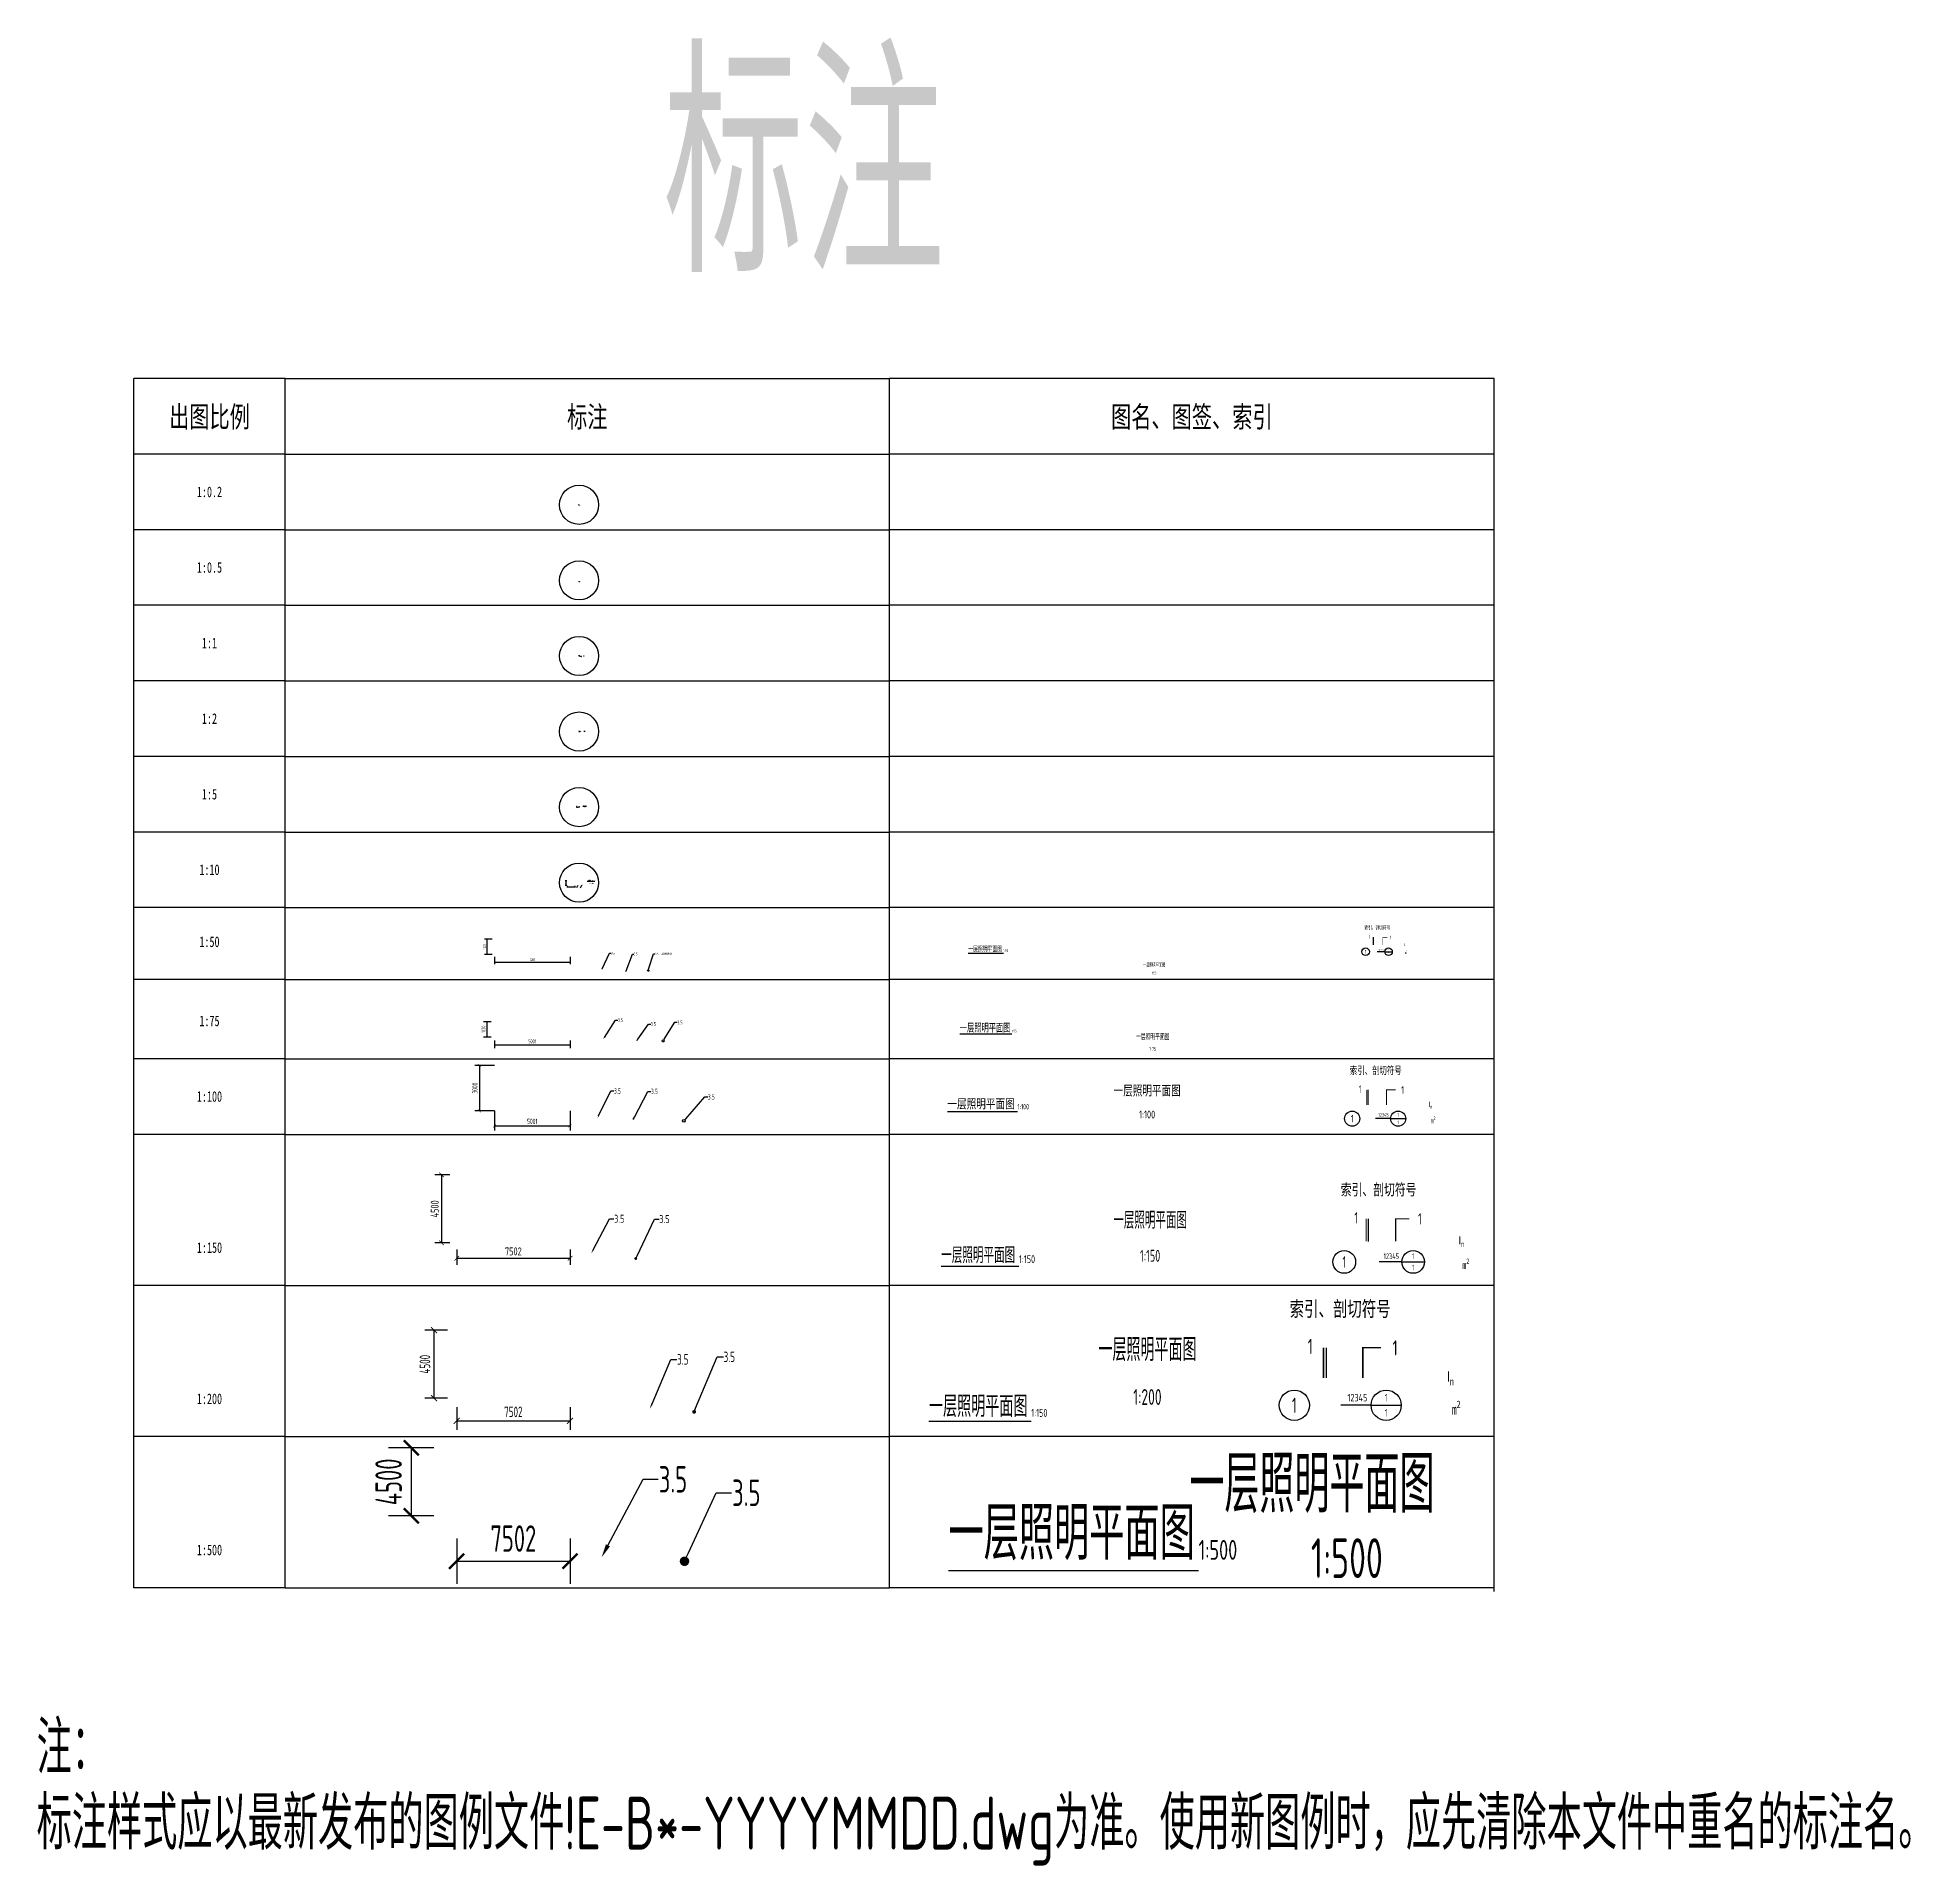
# Model space of a CAD drawing. Header units: millimetres. Extents: x -716506 to 4754388, y -184455 to 3397362.
# Drawn here: x -707532 to -583596, y -184455 to -63514 of the extents above; entities that cross this region are included whole.
import ezdxf
from ezdxf import colors
from ezdxf.entities.mleader import LeaderData, LeaderLine
from ezdxf.enums import TextEntityAlignment as Align
from ezdxf.math import Vec2, Vec3

# ---------------------------------------------------------------- set-up
doc = ezdxf.new("R2010")
doc.units = ezdxf.units.MM
doc.header["$LTSCALE"] = 1000
doc.header["$MEASUREMENT"] = 0
for name, color, linetype in [('E-REQU-DIMS', 30, 'Continuous'), ('E-SHET-PROF', 1, 'Continuous'), ('E-UNIV-DIAG', 2, 'Continuous'), ('E-UNIV-NOTE', 6, 'Continuous')]:
    doc.layers.add(name, color=color, linetype=linetype)
doc.styles.add('TH-STYLE1', font='Stfangso_0.ttf', dxfattribs={"width": 0.65})
doc.styles.add('TH-STYLE2', font='Tssdeng.shx', dxfattribs={"width": 0.7, "bigfont": 'Tssdchn.shx'})
doc.styles.add('TH-STYLE3', font='tssdeng.shx', dxfattribs={"width": 0.65, "bigfont": 'tssdchn.shx'})
doc.dimstyles.new('E-DIMA02', dxfattribs={"dimscale": 0.2, "dimtxt": 3.5, "dimasz": 2, "dimexe": 3, "dimexo": 3, "dimgap": 1.25, "dimtad": 1, "dimdec": 1, "dimrnd": 1, "dimdsep": 46, "dimtxsty": 'TH-STYLE3', "dimblk1": 'ARCHTICK', "dimblk2": 'ARCHTICK', "dimsah": 1, "dimcen": 0, "dimclrt": 6, "dimadec": 0, "dimazin": 0, "dimtfac": 1, "dimtdec": 1, "dimtix": 1, "dimtmove": 2, "dimatfit": 3, "dimldrblk": 'ARCHTICK', "dimfxl": 1, "dimtolj": 1, "dimarcsym": 0})
doc.dimstyles.new('E-DIMA05', dxfattribs={"dimscale": 0.5, "dimtxt": 3.5, "dimasz": 2, "dimexe": 3, "dimexo": 3, "dimgap": 1.25, "dimtad": 1, "dimdec": 1, "dimrnd": 1, "dimdsep": 46, "dimtxsty": 'TH-STYLE3', "dimblk1": 'ARCHTICK', "dimblk2": 'ARCHTICK', "dimsah": 1, "dimcen": 0, "dimclrt": 6, "dimadec": 0, "dimazin": 0, "dimtfac": 1, "dimtdec": 1, "dimtix": 1, "dimtmove": 2, "dimatfit": 3, "dimldrblk": 'ARCHTICK', "dimfxl": 1, "dimtolj": 1, "dimarcsym": 0})
doc.dimstyles.new('E-DIMA1', dxfattribs={"dimtxt": 3.5, "dimasz": 2, "dimexe": 3, "dimexo": 3, "dimgap": 1.25, "dimtad": 1, "dimdec": 1, "dimrnd": 1, "dimdsep": 46, "dimtxsty": 'TH-STYLE3', "dimblk1": 'ARCHTICK', "dimblk2": 'ARCHTICK', "dimsah": 1, "dimcen": 0, "dimclrt": 6, "dimadec": 0, "dimazin": 0, "dimtfac": 1, "dimtdec": 1, "dimtix": 1, "dimtmove": 2, "dimatfit": 3, "dimldrblk": 'ARCHTICK', "dimfxl": 1, "dimtolj": 1, "dimarcsym": 0})
doc.dimstyles.new('E-DIMA10', dxfattribs={"dimscale": 10, "dimtxt": 3.5, "dimasz": 2, "dimexe": 3, "dimexo": 3, "dimgap": 1.25, "dimtad": 1, "dimdec": 1, "dimrnd": 1, "dimdsep": 46, "dimtxsty": 'TH-STYLE3', "dimblk1": 'ARCHTICK', "dimblk2": 'ARCHTICK', "dimsah": 1, "dimcen": 0, "dimclrt": 6, "dimadec": 0, "dimazin": 0, "dimtfac": 1, "dimtdec": 1, "dimtix": 1, "dimtmove": 2, "dimatfit": 3, "dimldrblk": 'ARCHTICK', "dimfxl": 3, "dimtolj": 1, "dimarcsym": 0})
doc.dimstyles.new('E-DIMA100', dxfattribs={"dimscale": 100, "dimtxt": 3.5, "dimasz": 2, "dimexe": 3, "dimexo": 0, "dimgap": 1.25, "dimtad": 1, "dimdec": 1, "dimrnd": 1, "dimdsep": 46, "dimtxsty": 'TH-STYLE3', "dimblk1": 'ARCHTICK', "dimblk2": 'ARCHTICK', "dimsah": 1, "dimcen": 0, "dimclrt": 6, "dimadec": 0, "dimazin": 0, "dimtfac": 1, "dimtdec": 1, "dimtix": 1, "dimtmove": 2, "dimatfit": 3, "dimldrblk": 'ARCHTICK', "dimfxl": 1, "dimtolj": 1, "dimarcsym": 0})
doc.dimstyles.new('E-DIMA150', dxfattribs={"dimscale": 150, "dimtxt": 3.5, "dimasz": 2, "dimexe": 3, "dimexo": 3, "dimgap": 1.25, "dimtad": 1, "dimdec": 1, "dimrnd": 1, "dimdsep": 46, "dimtxsty": 'TH-STYLE3', "dimblk1": 'ARCHTICK', "dimblk2": 'ARCHTICK', "dimsah": 1, "dimcen": 0, "dimclrt": 6, "dimadec": 0, "dimazin": 0, "dimtfac": 1, "dimtdec": 1, "dimtix": 1, "dimtmove": 2, "dimatfit": 3, "dimldrblk": 'ARCHTICK', "dimfxl": 1, "dimtolj": 1, "dimarcsym": 0})
doc.dimstyles.new('E-DIMA2', dxfattribs={"dimscale": 2, "dimtxt": 3.5, "dimasz": 2, "dimexe": 3, "dimexo": 3, "dimgap": 1.25, "dimtad": 1, "dimdec": 1, "dimrnd": 1, "dimdsep": 46, "dimtxsty": 'TH-STYLE3', "dimblk1": 'ARCHTICK', "dimblk2": 'ARCHTICK', "dimsah": 1, "dimcen": 0, "dimclrt": 6, "dimadec": 0, "dimazin": 0, "dimtfac": 1, "dimtdec": 1, "dimtix": 1, "dimtmove": 2, "dimatfit": 3, "dimldrblk": 'ARCHTICK', "dimfxl": 3, "dimtolj": 1, "dimarcsym": 0})
doc.dimstyles.new('E-DIMA200', dxfattribs={"dimscale": 200, "dimtxt": 3.5, "dimasz": 2, "dimexe": 3, "dimexo": 3, "dimgap": 1.25, "dimtad": 1, "dimdec": 1, "dimrnd": 1, "dimdsep": 46, "dimtxsty": 'TH-STYLE3', "dimblk1": 'ARCHTICK', "dimblk2": 'ARCHTICK', "dimsah": 1, "dimcen": 0, "dimclrt": 6, "dimadec": 0, "dimazin": 0, "dimtfac": 1, "dimtdec": 1, "dimtix": 1, "dimtmove": 2, "dimatfit": 3, "dimldrblk": 'ARCHTICK', "dimfxl": 1, "dimtolj": 1, "dimarcsym": 0})
doc.dimstyles.new('E-DIMA5', dxfattribs={"dimscale": 5, "dimtxt": 3.5, "dimasz": 2, "dimexe": 3, "dimexo": 3, "dimgap": 1.25, "dimtad": 1, "dimdec": 1, "dimrnd": 1, "dimdsep": 46, "dimtxsty": 'TH-STYLE3', "dimblk1": 'ARCHTICK', "dimblk2": 'ARCHTICK', "dimsah": 1, "dimcen": 0, "dimclrt": 6, "dimadec": 0, "dimazin": 0, "dimtfac": 1, "dimtdec": 1, "dimtix": 1, "dimtmove": 2, "dimatfit": 3, "dimldrblk": 'ARCHTICK', "dimfxl": 3, "dimtolj": 1, "dimarcsym": 0})
doc.dimstyles.new('E-DIMA50', dxfattribs={"dimscale": 50, "dimtxt": 3.5, "dimasz": 1, "dimexe": 3, "dimexo": 3, "dimgap": 1.25, "dimtad": 1, "dimdec": 1, "dimrnd": 1, "dimdsep": 46, "dimtxsty": 'TH-STYLE3', "dimblk1": 'ARCHTICK', "dimblk2": 'ARCHTICK', "dimsah": 1, "dimcen": 0, "dimclrt": 6, "dimadec": 0, "dimazin": 0, "dimtfac": 1, "dimtdec": 1, "dimtix": 1, "dimtmove": 2, "dimatfit": 3, "dimldrblk": 'ARCHTICK', "dimfxl": 1, "dimtolj": 1, "dimarcsym": 0})
doc.dimstyles.new('E-DIMA500', dxfattribs={"dimscale": 500, "dimtxt": 3.5, "dimasz": 2, "dimexe": 3, "dimexo": 3, "dimgap": 1.25, "dimtad": 1, "dimdec": 1, "dimrnd": 1, "dimdsep": 46, "dimtxsty": 'TH-STYLE3', "dimblk1": 'ARCHTICK', "dimblk2": 'ARCHTICK', "dimsah": 1, "dimcen": 0, "dimclrt": 6, "dimadec": 0, "dimazin": 0, "dimtfac": 1, "dimtdec": 1, "dimtix": 1, "dimtmove": 2, "dimatfit": 3, "dimldrblk": 'ARCHTICK', "dimfxl": 3, "dimtolj": 1, "dimarcsym": 0})
doc.dimstyles.new('E-DIMA75', dxfattribs={"dimscale": 75, "dimtxt": 3.5, "dimasz": 1, "dimexe": 3, "dimexo": 3, "dimgap": 1.25, "dimtad": 1, "dimdec": 1, "dimrnd": 1, "dimdsep": 46, "dimtxsty": 'TH-STYLE3', "dimblk1": 'ARCHTICK', "dimblk2": 'ARCHTICK', "dimsah": 1, "dimcen": 0, "dimclrt": 6, "dimadec": 0, "dimazin": 0, "dimtfac": 1, "dimtdec": 1, "dimtix": 1, "dimtmove": 2, "dimatfit": 3, "dimldrblk": 'ARCHTICK', "dimfxl": 1, "dimtolj": 1, "dimarcsym": 0})

# ---------------------------------------------------------------- blocks, each defined once
blk = doc.blocks.new('_ARCHTICK')
at = {"color": 0, "linetype": 'ByBlock', "const_width": 0.15}
blk.add_lwpolyline([(-0.5, -0.5), (0.5, 0.5)], dxfattribs=at)
blk = doc.blocks.new('*D498')
at = {"layer": 'Defpoints', "color": 0, "transparency": 16777216}
for p in [(-677294, -128630), (-677794, -129650), (-677294, -129650)]:
    blk.add_point(p, dxfattribs=at)
at = {"layer": 'E-REQU-DIMS', "color": 0, "lineweight": -2, "transparency": 16777216}
for p, q in [((-677519, -128630), (-678019, -128630)), ((-677794, -128630), (-677794, -129650)), ((-677519, -129650), (-678019, -129650))]:
    blk.add_line(p, q, dxfattribs=at)
at = {"layer": 'E-REQU-DIMS', "color": 0, "lineweight": -2, "transparency": 16777216, "xscale": 75, "yscale": 75, "zscale": 75}
for p, rotation in [((-677794, -128630), 90), ((-677794, -129650), 270)]:
    blk.add_blockref('_ARCHTICK', p, dxfattribs=dict(at, rotation=rotation))
at = {"layer": 'E-REQU-DIMS', "color": 6, "transparency": 16777216, "insert": (-678019, -129140), "char_height": 262.5, "attachment_point": 5, "rotation": 90, "style": 'TH-STYLE3'}
blk.add_mtext('\\A1;1020', dxfattribs=at)
blk = doc.blocks.new('*D499')
at = {"layer": 'Defpoints', "color": 0, "transparency": 16777216}
for p in [(-677294, -131524), (-678294, -134524), (-677294, -134524)]:
    blk.add_point(p, dxfattribs=at)
at = {"layer": 'E-REQU-DIMS', "color": 0, "lineweight": -2, "transparency": 16777216}
for p, q in [((-677294, -131524), (-678594, -131524)), ((-678294, -131524), (-678294, -134524)), ((-677294, -134524), (-678594, -134524))]:
    blk.add_line(p, q, dxfattribs=at)
at = {"layer": 'E-REQU-DIMS', "color": 0, "lineweight": -2, "transparency": 16777216, "xscale": 200, "yscale": 200, "zscale": 200}
for p, rotation in [((-678294, -131524), 90), ((-678294, -134524), 270)]:
    blk.add_blockref('_ARCHTICK', p, dxfattribs=dict(at, rotation=rotation))
at = {"layer": 'E-REQU-DIMS', "color": 6, "transparency": 16777216, "insert": (-678594, -133024), "char_height": 350, "attachment_point": 5, "rotation": 90, "style": 'TH-STYLE3'}
blk.add_mtext('\\A1;3000', dxfattribs=at)
blk = doc.blocks.new('*D500')
at = {"layer": 'Defpoints', "color": 0, "transparency": 16777216}
for p in [(-677294, -134524), (-672293, -134524), (-672293, -135524)]:
    blk.add_point(p, dxfattribs=at)
at = {"layer": 'E-REQU-DIMS', "color": 0, "lineweight": -2, "transparency": 16777216}
for p, q in [((-677294, -134524), (-677294, -135824)), ((-672293, -134524), (-672293, -135824)), ((-677294, -135524), (-672293, -135524))]:
    blk.add_line(p, q, dxfattribs=at)
at = {"layer": 'E-REQU-DIMS', "color": 0, "lineweight": -2, "transparency": 16777216, "xscale": 200, "yscale": 200, "zscale": 200, "rotation": 180}
blk.add_blockref('_ARCHTICK', (-677294, -135524), dxfattribs=at)
at = {"layer": 'E-REQU-DIMS', "color": 0, "lineweight": -2, "transparency": 16777216, "xscale": 200, "yscale": 200, "zscale": 200}
blk.add_blockref('_ARCHTICK', (-672293, -135524), dxfattribs=at)
at = {"layer": 'E-REQU-DIMS', "color": 6, "transparency": 16777216, "insert": (-674793, -135224), "char_height": 350, "attachment_point": 5, "style": 'TH-STYLE3'}
blk.add_mtext('\\A1;5001', dxfattribs=at)
blk = doc.blocks.new('*D501')
at = {"layer": 'Defpoints', "color": 0, "transparency": 16777216}
for p in [(-677294, -129650), (-672293, -129650), (-672293, -130150)]:
    blk.add_point(p, dxfattribs=at)
at = {"layer": 'E-REQU-DIMS', "color": 0, "lineweight": -2, "transparency": 16777216}
for p, q in [((-677294, -129875), (-677294, -130375)), ((-672293, -129875), (-672293, -130375)), ((-677294, -130150), (-672293, -130150))]:
    blk.add_line(p, q, dxfattribs=at)
at = {"layer": 'E-REQU-DIMS', "color": 0, "lineweight": -2, "transparency": 16777216, "xscale": 75, "yscale": 75, "zscale": 75, "rotation": 180}
blk.add_blockref('_ARCHTICK', (-677294, -130150), dxfattribs=at)
at = {"layer": 'E-REQU-DIMS', "color": 0, "lineweight": -2, "transparency": 16777216, "xscale": 75, "yscale": 75, "zscale": 75}
blk.add_blockref('_ARCHTICK', (-672293, -130150), dxfattribs=at)
at = {"layer": 'E-REQU-DIMS', "color": 6, "transparency": 16777216, "insert": (-674793, -129925), "char_height": 262.5, "attachment_point": 5, "style": 'TH-STYLE3'}
blk.add_mtext('\\A1;5001', dxfattribs=at)
blk = doc.blocks.new('*D502')
at = {"layer": 'Defpoints', "color": 0, "transparency": 16777216}
for p in [(-679794, -143260), (-672293, -143260), (-672293, -144275)]:
    blk.add_point(p, dxfattribs=at)
at = {"layer": 'E-REQU-DIMS', "color": 0, "lineweight": -2, "transparency": 16777216}
for p, q in [((-679794, -143710), (-679794, -144725)), ((-672293, -143710), (-672293, -144725)), ((-679794, -144275), (-672293, -144275))]:
    blk.add_line(p, q, dxfattribs=at)
at = {"layer": 'E-REQU-DIMS', "color": 0, "lineweight": -2, "transparency": 16777216, "xscale": 300, "yscale": 300, "zscale": 300, "rotation": 180}
blk.add_blockref('_ARCHTICK', (-679794, -144275), dxfattribs=at)
at = {"layer": 'E-REQU-DIMS', "color": 0, "lineweight": -2, "transparency": 16777216, "xscale": 300, "yscale": 300, "zscale": 300}
blk.add_blockref('_ARCHTICK', (-672293, -144275), dxfattribs=at)
at = {"layer": 'E-REQU-DIMS', "color": 6, "transparency": 16777216, "insert": (-676044, -143825), "char_height": 525, "attachment_point": 5, "style": 'TH-STYLE3'}
blk.add_mtext('\\A1;7502', dxfattribs=at)
blk = doc.blocks.new('*D503')
at = {"layer": 'Defpoints', "color": 0, "transparency": 16777216}
for p in [(-679794, -138760), (-680795, -143260), (-679794, -143260)]:
    blk.add_point(p, dxfattribs=at)
at = {"layer": 'E-REQU-DIMS', "color": 0, "lineweight": -2, "transparency": 16777216}
for p, q in [((-680244, -138760), (-681245, -138760)), ((-680795, -138760), (-680795, -143260)), ((-680244, -143260), (-681245, -143260))]:
    blk.add_line(p, q, dxfattribs=at)
at = {"layer": 'E-REQU-DIMS', "color": 0, "lineweight": -2, "transparency": 16777216, "xscale": 300, "yscale": 300, "zscale": 300}
for p, rotation in [((-680795, -138760), 90), ((-680795, -143260), 270)]:
    blk.add_blockref('_ARCHTICK', p, dxfattribs=dict(at, rotation=rotation))
at = {"layer": 'E-REQU-DIMS', "color": 6, "transparency": 16777216, "insert": (-681245, -141010), "char_height": 525, "attachment_point": 5, "rotation": 90, "style": 'TH-STYLE3'}
blk.add_mtext('\\A1;4500', dxfattribs=at)
blk = doc.blocks.new('*D504')
at = {"layer": 'Defpoints', "color": 0, "transparency": 16777216}
for p in [(-671702, -104417), (-671652, -104417), (-671652, -104427)]:
    blk.add_point(p, dxfattribs=at)
at = {"layer": 'E-REQU-DIMS', "color": 0, "lineweight": -2, "transparency": 16777216}
for p, q in [((-671702, -104420), (-671702, -104430)), ((-671702, -104427), (-671652, -104427)), ((-671652, -104420), (-671652, -104430))]:
    blk.add_line(p, q, dxfattribs=at)
at = {"layer": 'E-REQU-DIMS', "color": 0, "lineweight": -2, "transparency": 16777216, "xscale": 2, "yscale": 2, "zscale": 2, "rotation": 180}
blk.add_blockref('_ARCHTICK', (-671702, -104427), dxfattribs=at)
at = {"layer": 'E-REQU-DIMS', "color": 0, "lineweight": -2, "transparency": 16777216, "xscale": 2, "yscale": 2, "zscale": 2}
blk.add_blockref('_ARCHTICK', (-671652, -104427), dxfattribs=at)
at = {"layer": 'E-REQU-DIMS', "color": 6, "transparency": 16777216, "insert": (-671677, -104424), "char_height": 3.5, "attachment_point": 5, "style": 'TH-STYLE3'}
blk.add_mtext('\\A1;50', dxfattribs=at)
blk = doc.blocks.new('*D505')
at = {"layer": 'Defpoints', "color": 0, "transparency": 16777216}
for p in [(-671712, -104417), (-671702, -104387), (-671702, -104417)]:
    blk.add_point(p, dxfattribs=at)
at = {"layer": 'E-REQU-DIMS', "color": 0, "lineweight": -2, "transparency": 16777216}
for p, q in [((-671705, -104387), (-671715, -104387)), ((-671705, -104417), (-671715, -104417)), ((-671712, -104387), (-671712, -104417))]:
    blk.add_line(p, q, dxfattribs=at)
at = {"layer": 'E-REQU-DIMS', "color": 0, "lineweight": -2, "transparency": 16777216, "xscale": 2, "yscale": 2, "zscale": 2}
for p, rotation in [((-671712, -104387), 90), ((-671712, -104417), 270)]:
    blk.add_blockref('_ARCHTICK', p, dxfattribs=dict(at, rotation=rotation))
at = {"layer": 'E-REQU-DIMS', "color": 6, "transparency": 16777216, "insert": (-671715, -104402), "char_height": 3.5, "attachment_point": 5, "rotation": 90, "style": 'TH-STYLE3'}
blk.add_mtext('\\A1;30', dxfattribs=at)
blk = doc.blocks.new('*D507')
at = {"layer": 'Defpoints', "color": 0, "transparency": 16777216}
for p in [(-671705, -99496), (-671700, -99481), (-671700, -99496)]:
    blk.add_point(p, dxfattribs=at)
at = {"layer": 'E-REQU-DIMS', "color": 0, "lineweight": -2, "transparency": 16777216}
for p, q in [((-671702, -99481), (-671707, -99481)), ((-671702, -99496), (-671707, -99496)), ((-671705, -99481), (-671705, -99496))]:
    blk.add_line(p, q, dxfattribs=at)
for p, rotation in [((-671705, -99481), 90), ((-671705, -99496), 270)]:
    blk.add_blockref('_ARCHTICK', p, dxfattribs=dict(at, rotation=rotation))
at = {"layer": 'E-REQU-DIMS', "color": 6, "transparency": 16777216, "insert": (-671707, -99489), "char_height": 1.75, "attachment_point": 5, "rotation": 90, "style": 'TH-STYLE3'}
blk.add_mtext('\\A1;15', dxfattribs=at)
blk = doc.blocks.new('*D508')
at = {"layer": 'Defpoints', "color": 0, "transparency": 16777216}
for p in [(-671712, -94443), (-671681, -94443), (-671681, -94453)]:
    blk.add_point(p, dxfattribs=at)
at = {"layer": 'E-REQU-DIMS', "color": 0, "lineweight": -2, "transparency": 16777216}
for p, q in [((-671712, -94444), (-671712, -94454)), ((-671712, -94453), (-671681, -94453)), ((-671681, -94444), (-671681, -94454))]:
    blk.add_line(p, q, dxfattribs=at)
at = {"layer": 'E-REQU-DIMS', "color": 0, "lineweight": -2, "transparency": 16777216, "xscale": 0.4, "yscale": 0.4, "zscale": 0.4, "rotation": 180}
blk.add_blockref('_ARCHTICK', (-671712, -94453), dxfattribs=at)
at = {"layer": 'E-REQU-DIMS', "color": 0, "lineweight": -2, "transparency": 16777216, "xscale": 0.4, "yscale": 0.4, "zscale": 0.4}
blk.add_blockref('_ARCHTICK', (-671681, -94453), dxfattribs=at)
at = {"layer": 'E-REQU-DIMS', "color": 6, "transparency": 16777216, "insert": (-671697, -94453), "char_height": 0.7, "attachment_point": 5, "style": 'TH-STYLE3'}
blk.add_mtext('\\A1;31', dxfattribs=at)
blk = doc.blocks.new('*D509')
at = {"layer": 'Defpoints', "color": 0, "transparency": 16777216}
for p in [(-671724, -94443), (-671714, -94428), (-671712, -94443)]:
    blk.add_point(p, dxfattribs=at)
at = {"layer": 'E-REQU-DIMS', "color": 0, "lineweight": -2, "transparency": 16777216}
for p, q in [((-671715, -94428), (-671725, -94428)), ((-671713, -94443), (-671725, -94443)), ((-671724, -94428), (-671724, -94443))]:
    blk.add_line(p, q, dxfattribs=at)
at = {"layer": 'E-REQU-DIMS', "color": 0, "lineweight": -2, "transparency": 16777216, "xscale": 0.4, "yscale": 0.4, "zscale": 0.4}
for p, rotation in [((-671724, -94428), 90), ((-671724, -94443), 270)]:
    blk.add_blockref('_ARCHTICK', p, dxfattribs=dict(at, rotation=rotation))
at = {"layer": 'E-REQU-DIMS', "color": 6, "transparency": 16777216, "insert": (-671725, -94436), "char_height": 0.7, "attachment_point": 5, "rotation": 90, "style": 'TH-STYLE3'}
blk.add_mtext('\\A1;15', dxfattribs=at)
blk = doc.blocks.new('*D510')
at = {"layer": 'Defpoints', "color": 0, "transparency": 16777216}
for p in [(-679794, -149038), (-681294, -153538), (-679794, -153538)]:
    blk.add_point(p, dxfattribs=at)
at = {"layer": 'E-REQU-DIMS', "color": 0, "lineweight": -2, "transparency": 16777216}
for p, q in [((-680394, -149038), (-681894, -149038)), ((-681294, -149038), (-681294, -153538)), ((-680394, -153538), (-681894, -153538))]:
    blk.add_line(p, q, dxfattribs=at)
at = {"layer": 'E-REQU-DIMS', "color": 0, "lineweight": -2, "transparency": 16777216, "xscale": 400, "yscale": 400, "zscale": 400}
for p, rotation in [((-681294, -149038), 90), ((-681294, -153538), 270)]:
    blk.add_blockref('_ARCHTICK', p, dxfattribs=dict(at, rotation=rotation))
at = {"layer": 'E-REQU-DIMS', "color": 6, "transparency": 16777216, "insert": (-681894, -151288), "char_height": 700, "attachment_point": 5, "rotation": 90, "style": 'TH-STYLE3'}
blk.add_mtext('\\A1;4500', dxfattribs=at)
blk = doc.blocks.new('*D511')
at = {"layer": 'Defpoints', "color": 0, "transparency": 16777216}
for p in [(-679794, -153538), (-672293, -153538), (-672293, -155038)]:
    blk.add_point(p, dxfattribs=at)
at = {"layer": 'E-REQU-DIMS', "color": 0, "lineweight": -2, "transparency": 16777216}
for p, q in [((-679794, -154138), (-679794, -155638)), ((-672293, -154138), (-672293, -155638)), ((-679794, -155038), (-672293, -155038))]:
    blk.add_line(p, q, dxfattribs=at)
at = {"layer": 'E-REQU-DIMS', "color": 0, "lineweight": -2, "transparency": 16777216, "xscale": 400, "yscale": 400, "zscale": 400, "rotation": 180}
blk.add_blockref('_ARCHTICK', (-679794, -155038), dxfattribs=at)
at = {"layer": 'E-REQU-DIMS', "color": 0, "lineweight": -2, "transparency": 16777216, "xscale": 400, "yscale": 400, "zscale": 400}
blk.add_blockref('_ARCHTICK', (-672293, -155038), dxfattribs=at)
at = {"layer": 'E-REQU-DIMS', "color": 6, "transparency": 16777216, "insert": (-676044, -154438), "char_height": 700, "attachment_point": 5, "style": 'TH-STYLE3'}
blk.add_mtext('\\A1;7502', dxfattribs=at)
blk = doc.blocks.new('*D512')
at = {"layer": 'Defpoints', "color": 0, "transparency": 16777216}
for p in [(-677294, -123161), (-677794, -124181), (-677294, -124181)]:
    blk.add_point(p, dxfattribs=at)
at = {"layer": 'E-REQU-DIMS', "color": 0, "lineweight": -2, "transparency": 16777216}
for p, q in [((-677444, -123161), (-677944, -123161)), ((-677794, -123161), (-677794, -124181)), ((-677444, -124181), (-677944, -124181))]:
    blk.add_line(p, q, dxfattribs=at)
at = {"layer": 'E-REQU-DIMS', "color": 0, "lineweight": -2, "transparency": 16777216, "xscale": 50, "yscale": 50, "zscale": 50}
for p, rotation in [((-677794, -123161), 90), ((-677794, -124181), 270)]:
    blk.add_blockref('_ARCHTICK', p, dxfattribs=dict(at, rotation=rotation))
at = {"layer": 'E-REQU-DIMS', "color": 6, "transparency": 16777216, "insert": (-677944, -123671), "char_height": 175, "attachment_point": 5, "rotation": 90, "style": 'TH-STYLE3'}
blk.add_mtext('\\A1;1020', dxfattribs=at)
blk = doc.blocks.new('*D513')
at = {"layer": 'Defpoints', "color": 0, "transparency": 16777216}
for p in [(-677294, -124181), (-672293, -124181), (-672293, -124681)]:
    blk.add_point(p, dxfattribs=at)
at = {"layer": 'E-REQU-DIMS', "color": 0, "lineweight": -2, "transparency": 16777216}
for p, q in [((-677294, -124331), (-677294, -124831)), ((-677294, -124681), (-672293, -124681)), ((-672293, -124331), (-672293, -124831))]:
    blk.add_line(p, q, dxfattribs=at)
at = {"layer": 'E-REQU-DIMS', "color": 0, "lineweight": -2, "transparency": 16777216, "xscale": 50, "yscale": 50, "zscale": 50, "rotation": 180}
blk.add_blockref('_ARCHTICK', (-677294, -124681), dxfattribs=at)
at = {"layer": 'E-REQU-DIMS', "color": 0, "lineweight": -2, "transparency": 16777216, "xscale": 50, "yscale": 50, "zscale": 50}
blk.add_blockref('_ARCHTICK', (-672293, -124681), dxfattribs=at)
at = {"layer": 'E-REQU-DIMS', "color": 6, "transparency": 16777216, "insert": (-674793, -124531), "char_height": 175, "attachment_point": 5, "style": 'TH-STYLE3'}
blk.add_mtext('\\A1;5001', dxfattribs=at)
blk = doc.blocks.new('*D490')
at = {"layer": 'Defpoints', "color": 0, "transparency": 16777216}
for p in [(-671858, -114417), (-671808, -114417), (-671808, -114427)]:
    blk.add_point(p, dxfattribs=at)
at = {"layer": 'E-REQU-DIMS', "color": 0, "lineweight": -2, "transparency": 16777216}
for p, q in [((-671858, -114427), (-671808, -114427)), ((-671858, -114432), (-671858, -114442)), ((-671808, -114432), (-671808, -114442))]:
    blk.add_line(p, q, dxfattribs=at)
at = {"layer": 'E-REQU-DIMS', "color": 0, "lineweight": -2, "transparency": 16777216, "xscale": 10, "yscale": 10, "zscale": 10, "rotation": 180}
blk.add_blockref('_ARCHTICK', (-671858, -114427), dxfattribs=at)
at = {"layer": 'E-REQU-DIMS', "color": 0, "lineweight": -2, "transparency": 16777216, "xscale": 10, "yscale": 10, "zscale": 10}
blk.add_blockref('_ARCHTICK', (-671808, -114427), dxfattribs=at)
at = {"layer": 'E-REQU-DIMS', "color": 6, "transparency": 16777216, "insert": (-671833, -114412), "char_height": 17.5, "attachment_point": 5, "style": 'TH-STYLE3'}
blk.add_mtext('\\A1;50', dxfattribs=at)
blk = doc.blocks.new('*D491')
at = {"layer": 'Defpoints', "color": 0, "transparency": 16777216}
for p in [(-671868, -114417), (-671858, -114387), (-671858, -114417)]:
    blk.add_point(p, dxfattribs=at)
at = {"layer": 'E-REQU-DIMS', "color": 0, "lineweight": -2, "transparency": 16777216}
for p, q in [((-671873, -114387), (-671883, -114387)), ((-671873, -114417), (-671883, -114417)), ((-671868, -114387), (-671868, -114417))]:
    blk.add_line(p, q, dxfattribs=at)
at = {"layer": 'E-REQU-DIMS', "color": 0, "lineweight": -2, "transparency": 16777216, "xscale": 10, "yscale": 10, "zscale": 10}
for p, rotation in [((-671868, -114387), 90), ((-671868, -114417), 270)]:
    blk.add_blockref('_ARCHTICK', p, dxfattribs=dict(at, rotation=rotation))
at = {"layer": 'E-REQU-DIMS', "color": 6, "transparency": 16777216, "insert": (-671883, -114402), "char_height": 17.5, "attachment_point": 5, "rotation": 90, "style": 'TH-STYLE3'}
blk.add_mtext('\\A1;30', dxfattribs=at)
blk = doc.blocks.new('*D492')
at = {"layer": 'Defpoints', "color": 0, "transparency": 16777216}
for p in [(-671702, -109417), (-671652, -109417), (-671652, -109427)]:
    blk.add_point(p, dxfattribs=at)
at = {"layer": 'E-REQU-DIMS', "color": 0, "lineweight": -2, "transparency": 16777216}
for p, q in [((-671702, -109423), (-671702, -109433)), ((-671702, -109427), (-671652, -109427)), ((-671652, -109423), (-671652, -109433))]:
    blk.add_line(p, q, dxfattribs=at)
at = {"layer": 'E-REQU-DIMS', "color": 0, "lineweight": -2, "transparency": 16777216, "xscale": 4, "yscale": 4, "zscale": 4, "rotation": 180}
blk.add_blockref('_ARCHTICK', (-671702, -109427), dxfattribs=at)
at = {"layer": 'E-REQU-DIMS', "color": 0, "lineweight": -2, "transparency": 16777216, "xscale": 4, "yscale": 4, "zscale": 4}
blk.add_blockref('_ARCHTICK', (-671652, -109427), dxfattribs=at)
at = {"layer": 'E-REQU-DIMS', "color": 6, "transparency": 16777216, "insert": (-671677, -109421), "char_height": 7, "attachment_point": 5, "style": 'TH-STYLE3'}
blk.add_mtext('\\A1;50', dxfattribs=at)
blk = doc.blocks.new('*D493')
at = {"layer": 'Defpoints', "color": 0, "transparency": 16777216}
for p in [(-671712, -109417), (-671702, -109387), (-671702, -109417)]:
    blk.add_point(p, dxfattribs=at)
at = {"layer": 'E-REQU-DIMS', "color": 0, "lineweight": -2, "transparency": 16777216}
for p, q in [((-671708, -109387), (-671718, -109387)), ((-671708, -109417), (-671718, -109417)), ((-671712, -109387), (-671712, -109417))]:
    blk.add_line(p, q, dxfattribs=at)
at = {"layer": 'E-REQU-DIMS', "color": 0, "lineweight": -2, "transparency": 16777216, "xscale": 4, "yscale": 4, "zscale": 4}
for p, rotation in [((-671712, -109387), 90), ((-671712, -109417), 270)]:
    blk.add_blockref('_ARCHTICK', p, dxfattribs=dict(at, rotation=rotation))
at = {"layer": 'E-REQU-DIMS', "color": 6, "transparency": 16777216, "insert": (-671718, -109402), "char_height": 7, "attachment_point": 5, "rotation": 90, "style": 'TH-STYLE3'}
blk.add_mtext('\\A1;30', dxfattribs=at)
blk = doc.blocks.new('*D494')
at = {"layer": 'Defpoints', "color": 0, "transparency": 16777216}
for p in [(-672475, -119617), (-671975, -119617), (-671975, -119717)]:
    blk.add_point(p, dxfattribs=at)
at = {"layer": 'E-REQU-DIMS', "color": 0, "lineweight": -2, "transparency": 16777216}
for p, q in [((-672475, -119647), (-672475, -119747)), ((-672475, -119717), (-671975, -119717)), ((-671975, -119647), (-671975, -119747))]:
    blk.add_line(p, q, dxfattribs=at)
at = {"layer": 'E-REQU-DIMS', "color": 0, "lineweight": -2, "transparency": 16777216, "xscale": 20, "yscale": 20, "zscale": 20, "rotation": 180}
blk.add_blockref('_ARCHTICK', (-672475, -119717), dxfattribs=at)
at = {"layer": 'E-REQU-DIMS', "color": 0, "lineweight": -2, "transparency": 16777216, "xscale": 20, "yscale": 20, "zscale": 20}
blk.add_blockref('_ARCHTICK', (-671975, -119717), dxfattribs=at)
at = {"layer": 'E-REQU-DIMS', "color": 6, "transparency": 16777216, "insert": (-672225, -119687), "char_height": 35, "attachment_point": 5, "style": 'TH-STYLE3'}
blk.add_mtext('\\A1;500', dxfattribs=at)
blk = doc.blocks.new('*D495')
at = {"layer": 'Defpoints', "color": 0, "transparency": 16777216}
for p in [(-672575, -119617), (-672475, -119317), (-672475, -119617)]:
    blk.add_point(p, dxfattribs=at)
at = {"layer": 'E-REQU-DIMS', "color": 0, "lineweight": -2, "transparency": 16777216}
for p, q in [((-672505, -119317), (-672605, -119317)), ((-672505, -119617), (-672605, -119617)), ((-672575, -119317), (-672575, -119617))]:
    blk.add_line(p, q, dxfattribs=at)
at = {"layer": 'E-REQU-DIMS', "color": 0, "lineweight": -2, "transparency": 16777216, "xscale": 20, "yscale": 20, "zscale": 20}
for p, rotation in [((-672575, -119317), 90), ((-672575, -119617), 270)]:
    blk.add_blockref('_ARCHTICK', p, dxfattribs=dict(at, rotation=rotation))
at = {"layer": 'E-REQU-DIMS', "color": 6, "transparency": 16777216, "insert": (-672605, -119467), "char_height": 35, "attachment_point": 5, "rotation": 90, "style": 'TH-STYLE3'}
blk.add_mtext('\\A1;300', dxfattribs=at)
blk = doc.blocks.new('*D496')
at = {"layer": 'Defpoints', "color": 0, "transparency": 16777216}
for p in [(-679794, -156824), (-682796, -161324), (-679794, -161324)]:
    blk.add_point(p, dxfattribs=at)
at = {"layer": 'E-REQU-DIMS', "color": 0, "lineweight": -2, "transparency": 16777216}
for p, q in [((-681294, -156824), (-684296, -156824)), ((-682796, -156824), (-682796, -161324)), ((-681294, -161324), (-684296, -161324))]:
    blk.add_line(p, q, dxfattribs=at)
at = {"layer": 'E-REQU-DIMS', "color": 0, "lineweight": -2, "transparency": 16777216, "xscale": 1000, "yscale": 1000, "zscale": 1000}
for p, rotation in [((-682796, -156824), 90), ((-682796, -161324), 270)]:
    blk.add_blockref('_ARCHTICK', p, dxfattribs=dict(at, rotation=rotation))
at = {"layer": 'E-REQU-DIMS', "color": 6, "transparency": 16777216, "insert": (-684296, -159074), "char_height": 1750, "attachment_point": 5, "rotation": 90, "style": 'TH-STYLE3'}
blk.add_mtext('\\A1;4500', dxfattribs=at)
blk = doc.blocks.new('*D497')
at = {"layer": 'Defpoints', "color": 0, "transparency": 16777216}
for p in [(-679794, -161324), (-672293, -161324), (-672293, -164323)]:
    blk.add_point(p, dxfattribs=at)
at = {"layer": 'E-REQU-DIMS', "color": 0, "lineweight": -2, "transparency": 16777216}
for p, q in [((-679794, -162824), (-679794, -165823)), ((-672293, -162824), (-672293, -165823)), ((-679794, -164323), (-672293, -164323))]:
    blk.add_line(p, q, dxfattribs=at)
at = {"layer": 'E-REQU-DIMS', "color": 0, "lineweight": -2, "transparency": 16777216, "xscale": 1000, "yscale": 1000, "zscale": 1000, "rotation": 180}
blk.add_blockref('_ARCHTICK', (-679794, -164323), dxfattribs=at)
at = {"layer": 'E-REQU-DIMS', "color": 0, "lineweight": -2, "transparency": 16777216, "xscale": 1000, "yscale": 1000, "zscale": 1000}
blk.add_blockref('_ARCHTICK', (-672293, -164323), dxfattribs=at)
at = {"layer": 'E-REQU-DIMS', "color": 6, "transparency": 16777216, "insert": (-676044, -162823), "char_height": 1750, "attachment_point": 5, "style": 'TH-STYLE3'}
blk.add_mtext('\\A1;7502', dxfattribs=at)
blk = doc.blocks.new('_Dot')
at = {"color": 0, "linetype": 'ByBlock', "lineweight": -2}
blk.add_line((-0.5, 0), (-1, 0), dxfattribs=at)
at = {"color": 0, "linetype": 'ByBlock', "const_width": 0.5}
blk.add_lwpolyline([(-0.25, 0, 1), (0.25, 0, 1)], format="xyb", close=True, dxfattribs=at)
blk = doc.blocks.new('_DotBlank')
at = {"color": 0, "linetype": 'ByBlock', "lineweight": -2}
blk.add_line((-0.5, 0), (-1, 0), dxfattribs=at)
blk.add_circle((0, 0), 0.5, dxfattribs=at)

msp = doc.modelspace()

# ---------------------------------------------------------------- linework, layer by layer
at = {"layer": 'E-UNIV-DIAG'}
for p, q in [((-701149.87, -166080.89), (-701149.87, -86080.89)), ((-691149.87, -86080.89), (-701149.87, -86080.89)), ((-691149.87, -166080.89), (-691149.87, -86080.89)), ((-691149.87, -86080.89), (-651149.87, -86080.89)), ((-651149.87, -166080.89), (-651149.87, -86080.89)), ((-611149.87, -86080.89), (-651149.87, -86080.89)), ((-611149.87, -166315.49), (-611149.87, -86080.89)), ((-691149.87, -91080.89), (-701149.87, -91080.89)), ((-691149.87, -91080.89), (-651149.87, -91080.89)), ((-611149.87, -91080.89), (-651149.87, -91080.89)), ((-691149.87, -96080.89), (-701149.87, -96080.89)), ((-691149.87, -96080.89), (-651149.87, -96080.89)), ((-611149.87, -96080.89), (-651149.87, -96080.89)), ((-691149.87, -101080.89), (-701149.87, -101080.89)), ((-691149.87, -101080.89), (-651149.87, -101080.89)), ((-611149.87, -101080.89), (-651149.87, -101080.89)), ((-691149.87, -106080.89), (-701149.87, -106080.89)), ((-691149.87, -106080.89), (-651149.87, -106080.89)), ((-611149.87, -106080.89), (-651149.87, -106080.89)), ((-691149.87, -111080.89), (-701149.87, -111080.89)), ((-691149.87, -111080.89), (-651149.87, -111080.89)), ((-611149.87, -111080.89), (-651149.87, -111080.89)), ((-691149.87, -116080.89), (-701149.87, -116080.89)), ((-691149.87, -116080.89), (-651149.87, -116080.89)), ((-611149.87, -116080.89), (-651149.87, -116080.89)), ((-691149.87, -121080.89), (-701149.87, -121080.89)), ((-691149.87, -121080.89), (-651149.87, -121080.89)), ((-611149.87, -121080.89), (-651149.87, -121080.89)), ((-691149.87, -125846.3), (-701149.87, -125846.3)), ((-691149.87, -125846.3), (-651149.87, -125846.3)), ((-611149.87, -125846.3), (-651149.87, -125846.3)), ((-691149.87, -131080.89), (-701149.87, -131080.89)), ((-691149.87, -131080.89), (-651149.87, -131080.89)), ((-611149.87, -131080.89), (-651149.87, -131080.89)), ((-691149.87, -136080.89), (-701149.87, -136080.89)), ((-691149.87, -136080.89), (-651149.87, -136080.89)), ((-611149.87, -136080.89), (-651149.87, -136080.89)), ((-691149.87, -146080.89), (-701149.87, -146080.89)), ((-691149.87, -146080.89), (-651149.87, -146080.89)), ((-611149.87, -146080.89), (-651149.87, -146080.89)), ((-691149.87, -156080.89), (-701149.87, -156080.89)), ((-691149.87, -156080.89), (-651149.87, -156080.89)), ((-611149.87, -156080.89), (-651149.87, -156080.89)), ((-691149.87, -166080.89), (-701149.87, -166080.89)), ((-691149.87, -166080.89), (-651149.87, -166080.89)), ((-611149.87, -166080.89), (-651149.87, -166080.89))]:
    msp.add_line(p, q, dxfattribs=at)
for centre in [(-671694.87, -94432.76), (-671694.87, -99432.76), (-671694.87, -104432.76), (-671694.87, -109432.76), (-671694.87, -114432.76), (-671694.87, -119432.76)]:
    msp.add_circle(centre, 1295.08, dxfattribs=at)
at = {"layer": 'E-UNIV-NOTE'}
for p, q in [((-619124.73, -123547.21), (-619124.73, -123047.21)), ((-618386.47, -123999.22), (-618886.47, -123999.22)), ((-618386.47, -123999.22), (-617886.47, -123999.22)), ((-619476.26, -134138.53), (-619476.26, -133138.53)), ((-617999.75, -135042.55), (-618999.75, -135042.55)), ((-617999.75, -135042.55), (-616999.75, -135042.55)), ((-619470.56, -143167.35), (-619470.56, -141667.35)), ((-617255.8, -144523.38), (-618755.8, -144523.38)), ((-617255.8, -144523.38), (-615755.8, -144523.38)), ((-622244.12, -152196.16), (-622244.12, -150196.16)), ((-619291.1, -154004.21), (-621291.1, -154004.21)), ((-619291.1, -154004.21), (-617291.1, -154004.21))]:
    msp.add_line(p, q, dxfattribs=at)
for points, const_width in [([(-619174.73, -123547.21), (-619174.73, -123047.21)], 25), ([(-618521.37, -123547.21), (-618521.37, -123047.21), (-618221.37, -123047.21)], 25), ([(-619576.26, -134138.53), (-619576.26, -133138.53)], 50), ([(-618269.55, -134138.53), (-618269.55, -133138.53), (-617669.55, -133138.53)], 50), ([(-619620.56, -143167.35), (-619620.56, -141667.35)], 75), ([(-617660.49, -143167.35), (-617660.49, -141667.35), (-616760.49, -141667.35)], 75), ([(-622444.12, -152196.16), (-622444.12, -150196.16)], 100), ([(-619830.7, -152196.16), (-619830.7, -150196.16), (-618630.7, -150196.16)], 100)]:
    msp.add_lwpolyline(points, dxfattribs=dict(at, const_width=const_width))
for centre, radius in [((-619655.68, -123999.22), 250), ((-618136.47, -123999.22), 250), ((-620538.17, -135042.55), 500), ((-617499.75, -135042.55), 500), ((-621063.42, -144523.38), 750), ((-616505.8, -144523.38), 750), ((-624367.93, -154004.21), 1000), ((-618291.1, -154004.21), 1000)]:
    msp.add_circle(centre, radius, dxfattribs=at)

# ---------------------------------------------------------------- texts
at = {"layer": 'E-SHET-PROF', "attachment_point": 5}
for s, insert, char_height, style in [('{\\H1.071x;\\L一层照明平面图\\H0.4667x;\\l 1:1}', (-671385.22, -104409.7), 7, 'TH-STYLE2'), ('一层照明平面图', (-671385.22, -104430.78), 5, 'TH-STYLE1'), ('1:1', (-671385.22, -104441.2), 3.5, 'TH-STYLE1'), ('{\\H1.071x;\\L一层照明平面图\\H0.4667x;\\l 1:2}', (-671327.6, -109394.25), 14, 'TH-STYLE2'), ('一层照明平面图', (-671327.6, -109436.4), 10, 'TH-STYLE3'), ('1:2', (-671327.6, -109457.24), 7, 'TH-STYLE3'), ('{\\H1.071x;\\L一层照明平面图\\H0.4667x;\\l 1:5}', (-671317.24, -114339.73), 35, 'TH-STYLE2'), ('一层照明平面图', (-671317.24, -114445.1), 25, 'TH-STYLE3'), ('1:5', (-671317.24, -114497.2), 17.5, 'TH-STYLE3'), ('{\\H1.071x;\\L一层照明平面图\\H0.4667x;\\l 1:10}', (-670874.46, -119283.17), 70, 'TH-STYLE2'), ('一层照明平面图', (-670874.46, -119493.9), 50, 'TH-STYLE3'), ('1:10', (-670874.46, -119598.11), 35, 'TH-STYLE3'), ('\\L一层照明平面图\\H175;\\l 1:50', (-644623.86, -123846.3), 350, 'TH-STYLE2'), ('一层照明平面图', (-633646.43, -124888.11), 250, 'TH-STYLE3'), ('1:50', (-633646.43, -125409.13), 175, 'TH-STYLE3'), ('{\\L一层照明平面图\\H0.33333x;\\l 1:75}', (-644623.86, -129080.89), 525, 'TH-STYLE2'), ('一层照明平面图', (-633737.93, -129643.61), 375, 'TH-STYLE3'), ('1:75', (-633737.93, -130425.14), 262.5, 'TH-STYLE3'), ('\\L一层照明平面图\\H350;\\l 1:100', (-644623.86, -134080.89), 700, 'TH-STYLE2'), ('一层照明平面图', (-634107, -133206.32), 750, 'TH-STYLE3'), ('1:100', (-634107, -134769.39), 525, 'TH-STYLE3'), ('一层照明平面图', (-633908.6, -141769.04), 1125, 'TH-STYLE3'), ('\\L一层照明平面图\\H525;\\l 1:150', (-644623.86, -144080.89), 1050, 'TH-STYLE2'), ('1:150', (-633908.6, -144113.64), 787.5, 'TH-STYLE3'), ('一层照明平面图', (-634088.52, -150331.75), 1500, 'TH-STYLE3'), ('\\L一层照明平面图\\H525;\\l 1:150', (-644623.86, -154080.89), 1400, 'TH-STYLE2'), ('1:200', (-634088.52, -153457.89), 1050, 'TH-STYLE3'), ('一层照明平面图', (-623202.75, -159248.99), 3750, 'TH-STYLE3'), ('{\\H2.5x;\\L一层照明平面图\\H0.15x;\\l \\H2.5x;1:500}', (-637697.25, -162498.94), 1400, 'TH-STYLE2'), ('1:500', (-620893.53, -164119.41), 2625, 'TH-STYLE3')]:
    msp.add_mtext(s, dxfattribs=dict(at, insert=insert, char_height=char_height, style=style))
at = {"layer": 'E-UNIV-NOTE', "width": 0.7}
for s, height, style, p in [('标注', 14000, 'TH-STYLE3', (-656820.36, -71275.29)), ('出图比例', 1400, 'TH-STYLE1', (-696149.87, -88580.89)), ('标注', 1400, 'TH-STYLE1', (-671149.87, -88580.89)), ('图名、图签、索引', 1400, 'TH-STYLE1', (-631149.87, -88580.89)), ('1:0.2', 700, 'TH-STYLE1', (-696149.87, -93580.89)), ('1:0.5', 700, 'TH-STYLE1', (-696149.87, -98580.89)), ('1:1', 700, 'TH-STYLE1', (-696149.87, -103580.89)), ('1:2', 700, 'TH-STYLE1', (-696149.87, -108580.89)), ('1:5', 700, 'TH-STYLE1', (-696149.87, -113580.89)), ('1:10', 700, 'TH-STYLE1', (-696149.87, -118580.89)), ('1:50', 700, 'TH-STYLE1', (-696149.87, -123346.3)), ('1', 250, 'TH-STYLE2', (-619655.68, -123999.22)), ('1', 250, 'TH-STYLE2', (-619392.07, -123025.8)), ('1', 125, 'TH-STYLE2', (-618136.47, -123874.22)), ('1', 250, 'TH-STYLE2', (-617988.86, -123049.81)), ('1', 125, 'TH-STYLE2', (-618136.47, -124124.22)), ('1:75', 700, 'TH-STYLE1', (-696149.87, -128580.89)), ('1:100', 700, 'TH-STYLE1', (-696149.87, -133580.89)), ('1', 500, 'TH-STYLE2', (-620010.95, -133095.72)), ('1', 500, 'TH-STYLE2', (-617204.52, -133143.74)), ('1', 500, 'TH-STYLE2', (-620538.17, -135042.55)), ('1', 250, 'TH-STYLE2', (-617499.75, -134792.55)), ('1', 250, 'TH-STYLE2', (-617499.75, -135292.55)), ('1', 750, 'TH-STYLE2', (-620272.59, -141603.14)), ('1', 750, 'TH-STYLE2', (-616062.95, -141675.16)), ('1:150', 700, 'TH-STYLE1', (-696149.87, -143580.89)), ('1', 750, 'TH-STYLE2', (-621063.42, -144523.38)), ('1', 375, 'TH-STYLE2', (-616505.8, -144148.38)), ('1', 375, 'TH-STYLE2', (-616505.8, -144898.38)), ('1', 1000, 'TH-STYLE2', (-623313.49, -150110.56)), ('1', 1000, 'TH-STYLE2', (-617700.64, -150206.59)), ('1:200', 700, 'TH-STYLE1', (-696149.87, -153580.89)), ('1', 1000, 'TH-STYLE2', (-624367.93, -154004.21)), ('1', 500, 'TH-STYLE2', (-618291.1, -153504.21)), ('1', 500, 'TH-STYLE2', (-618291.1, -154504.21)), ('1:500', 700, 'TH-STYLE1', (-696149.87, -163580.89))]:
    msp.add_text(s, height=height, dxfattribs=dict(at, style=style)).set_placement(p, align=Align.MIDDLE)
at = {"layer": 'E-UNIV-NOTE', "style": 'TH-STYLE1', "width": 0.7}
for height, p in [(250, (-619734.01, -122528.73)), (500, (-620694.82, -132101.56)), (750, (-621298.39, -140111.9)), (1000, (-624681.23, -148122.24))]:
    msp.add_text('索引、剖切符号', height=height, dxfattribs=at).set_placement(p)
at = {"layer": 'E-UNIV-NOTE', "style": 'TH-STYLE2', "width": 0.7}
for height, p in [(125, (-618448.97, -123874.22)), (250, (-618124.75, -134792.55)), (375, (-617443.3, -144148.38)), (500, (-619541.1, -153504.21))]:
    msp.add_text('12345', height=height, dxfattribs=at).set_placement(p, align=Align.MIDDLE_RIGHT)
at = {"layer": 'E-UNIV-NOTE', "style": 'TH-STYLE3', "width": 0.7}
for s, p in [('注：', (-707587.4, -176648.49)), ('标注样式应以最新发布的图例文件!E-B*-YYYYMMDD.dwg为准。使用新图例时，应先清除本文件中重名的标注名。', (-707587.4, -181648.49))]:
    msp.add_text(s, height=3500, dxfattribs=at).set_placement(p, align=Align.MIDDLE_LEFT)
at = {"layer": 'E-UNIV-NOTE', "attachment_point": 5, "style": 'TH-STYLE1'}
for s, insert, char_height in [('\\A1;{\\f??|b0|i0|c0|p54;I\\H0.7002x;\\S^ n;}', (-617070.49, -123553.11), 174.98), ('\\A1;m{\\H0.7003x;\\S2^ ;}', (-616976.73, -124039.56), 174.98), ('\\A1;{\\f??|b0|i0|c0|p54;I\\H0.7002x;\\S^ n;}', (-615367.78, -134150.33), 349.96), ('\\A1;m{\\H0.7003x;\\S2^ ;}', (-615180.26, -135123.24), 349.96), ('\\A1;{\\f??|b0|i0|c0|p54;I\\H0.7002x;\\S^ n;}', (-613307.84, -143185.06), 524.9399), ('\\A1;m{\\H0.7003x;\\S2^ ;}', (-613026.56, -144644.41), 524.9399), ('\\A1;{\\f??|b0|i0|c0|p54;I\\H0.7002x;\\S^ n;}', (-614027.16, -152219.78), 699.9199), ('\\A1;m{\\H0.7003x;\\S2^ ;}', (-613652.13, -154165.58), 699.9199)]:
    msp.add_mtext(s, dxfattribs=dict(at, insert=insert, char_height=char_height))

# ---------------------------------------------------------------- dimensions: what is measured, and where the dimension line sits
at = {"layer": 'E-REQU-DIMS'}
for base, p1, p2, dimstyle, picture, middle in [((-671724.3004, -94443.1556), (-671714.3004, -94428.0127), (-671712.2549, -94443.1556), 'E-DIMA02', '*D509', (-671724.9004, -94435.5842)), ((-671705.34, -99496.47), (-671700.34, -99481.47), (-671700.34, -99496.47), 'E-DIMA05', '*D507', (-671706.84, -99488.97)), ((-671712.2, -104417.13), (-671702.2, -104387.13), (-671702.2, -104417.13), 'E-DIMA1', '*D505', (-671715.2, -104402.13)), ((-671712.2, -109417.13), (-671702.2, -109387.13), (-671702.2, -109417.13), 'E-DIMA2', '*D493', (-671718.2, -109402.13)), ((-671867.79, -114417.13), (-671857.79, -114387.13), (-671857.79, -114417.13), 'E-DIMA5', '*D491', (-671882.79, -114402.13)), ((-672575.24, -119616.78), (-672475.24, -119316.78), (-672475.24, -119616.78), 'E-DIMA10', '*D495', (-672605.24, -119466.78)), ((-677793.83, -124180.78), (-677293.83, -123161.01), (-677293.83, -124180.78), 'E-DIMA50', '*D512', (-677943.83, -123670.9)), ((-677793.83, -129649.97), (-677293.83, -128630.2), (-677293.83, -129649.97), 'E-DIMA75', '*D498', (-678018.83, -129140.08)), ((-678293.83, -134523.68), (-677293.83, -131523.68), (-677293.83, -134523.68), 'E-DIMA100', '*D499', (-678593.83, -133023.68)), ((-680794.84, -143259.96), (-679794.33, -138759.96), (-679794.33, -143259.96), 'E-DIMA150', '*D503', (-681244.84, -141009.96)), ((-681294.33, -153538.11), (-679794.33, -149038.11), (-679794.33, -153538.11), 'E-DIMA200', '*D510', (-681894.33, -151288.11)), ((-682796.03, -161323.69), (-679794.33, -156823.69), (-679794.33, -161323.69), 'E-DIMA500', '*D496', (-684296.03, -159073.69))]:
    dim = msp.add_linear_dim(base=base, p1=p1, p2=p2, angle=270, dimstyle=dimstyle, dxfattribs=at)
    dim.commit()
    dim.dimension.update_dxf_attribs({"geometry": picture, "text_midpoint": middle})
for base, p1, p2, dimstyle, picture, middle in [((-671680.81, -94453.16), (-671712.25, -94443.16), (-671680.81, -94443.19), 'E-DIMA02', '*D508', (-671696.53, -94452.56)), ((-671652.19, -104427.13), (-671702.2, -104417.13), (-671652.19, -104417.13), 'E-DIMA1', '*D504', (-671677.19, -104424.13)), ((-671652.19, -109427.13), (-671702.2, -109417.13), (-671652.19, -109417.13), 'E-DIMA2', '*D492', (-671677.19, -109421.13)), ((-671807.78, -114427.13), (-671857.79, -114417.13), (-671807.78, -114417.13), 'E-DIMA5', '*D490', (-671832.78, -114412.13)), ((-671975.14, -119716.78), (-672475.24, -119616.78), (-671975.14, -119616.78), 'E-DIMA10', '*D494', (-672225.19, -119686.78)), ((-672292.83, -124680.78), (-677293.83, -124180.78), (-672292.83, -124180.78), 'E-DIMA50', '*D513', (-674793.33, -124530.78)), ((-672292.83, -130149.97), (-677293.83, -129649.97), (-672292.83, -129649.97), 'E-DIMA75', '*D501', (-674793.33, -129924.97)), ((-672292.83, -135523.68), (-677293.83, -134523.68), (-672292.83, -134523.68), 'E-DIMA100', '*D500', (-674793.33, -135223.68)), ((-672292.83, -144274.91), (-679794.33, -143259.96), (-672292.83, -143259.96), 'E-DIMA150', '*D502', (-676043.58, -143824.91)), ((-672292.83, -155038.11), (-679794.33, -153538.11), (-672292.83, -153538.11), 'E-DIMA200', '*D511', (-676043.58, -154438.11)), ((-672292.83, -164323.11), (-679794.33, -161323.69), (-672292.83, -161323.69), 'E-DIMA500', '*D497', (-676043.58, -162823.11))]:
    dim = msp.add_linear_dim(base=base, p1=p1, p2=p2, dimstyle=dimstyle, dxfattribs=at)
    dim.commit()
    dim.dimension.update_dxf_attribs({"geometry": picture, "text_midpoint": middle})
msp.add_linear_dim(base=(-671675.34, -99501.47), p1=(-671700.34, -99496.47), p2=(-671675.34, -99496.47), dimstyle='E-DIMA05', dxfattribs=at).render()

# ---------------------------------------------------------------- leaders
ml = msp.add_multileader_mtext('Standard', dxfattribs=at)
ml.set_content('3.5', color=6, style='TH-STYLE3')
ml.set_leader_properties()
ml.build(insert=Vec2(0, 0))
ml.multileader.update_dxf_attribs({"dogleg_length": 2, "arrow_head_size": 0.36, "scale": 0.2})
ctx = ml.context
ctx.base_point, ctx.scale, ctx.char_height, ctx.arrow_head_size, ctx.landing_gap_size, ctx.plane_origin = Vec3(-671634.74, -94447.87), 0.2, 0.7, 0.36, 0.018, Vec3(-671635.14, -94455.24)
notes = []
notes.append((ctx, [(0, (1, 1, 0), (-671635.14, -94447.87), (1, 0), 0.4, [(0, [(-671637.04, -94449.82)], 0, [])])]))
ctx.mtext.insert, ctx.mtext.flow_direction = Vec3(-671634.72, -94447.52), 5
ml = msp.add_multileader_mtext('Standard', dxfattribs=at)
ml.set_content('3.5', color=6, style='TH-STYLE3')
ml.set_leader_properties()
ml.set_arrow_properties(name='DOT')
ml.build(insert=Vec2(0, 0))
ml.multileader.update_dxf_attribs({"dogleg_length": 2, "arrow_head_size": 0.25, "scale": 0.2})
ctx = ml.context
ctx.base_point, ctx.scale, ctx.char_height, ctx.arrow_head_size, ctx.landing_gap_size, ctx.plane_origin = Vec3(-671625.25, -94448.49), 0.2, 0.7, 0.25, 0.018, Vec3(-671628.6, -94456.31)
notes.append((ctx, [(0, (1, 1, 0), (-671625.65, -94448.49), (1, 0), 0.4, [(0, [(-671627.74, -94450.6)], 0, [])])]))
ctx.mtext.insert, ctx.mtext.flow_direction = Vec3(-671625.23, -94448.14), 5
ml = msp.add_multileader_mtext('Standard', dxfattribs=at)
ml.set_content('3.5', color=6, style='TH-STYLE3')
ml.set_leader_properties()
ml.build(insert=Vec2(0, 0))
ml.multileader.update_dxf_attribs({"dogleg_length": 2, "arrow_head_size": 0.9, "scale": 0.5})
ctx = ml.context
ctx.base_point, ctx.scale, ctx.char_height, ctx.arrow_head_size, ctx.landing_gap_size, ctx.plane_origin = Vec3(-671656.54, -99495.27), 0.5, 1.75, 0.9, 0.045, Vec3(-671661.06, -99501.87)
notes.append((ctx, [(0, (1, 1, 0), (-671657.54, -99495.27), (1, 0), 1, [(0, [(-671661.06, -99501.87)], 0, [])])]))
ctx.mtext.insert, ctx.mtext.flow_direction = Vec3(-671656.5, -99494.39), 5
ml = msp.add_multileader_mtext('Standard', dxfattribs=at)
ml.set_content('3.5', color=6, style='TH-STYLE3')
ml.set_leader_properties()
ml.set_arrow_properties(name='DOT')
ml.build(insert=Vec2(0, 0))
ml.multileader.update_dxf_attribs({"dogleg_length": 2, "arrow_head_size": 0.625, "scale": 0.5})
ctx = ml.context
ctx.base_point, ctx.scale, ctx.char_height, ctx.arrow_head_size, ctx.landing_gap_size, ctx.plane_origin = Vec3(-671646.42, -99494.96), 0.5, 1.75, 0.625, 0.045, Vec3(-671650.78, -99501.52)
notes.append((ctx, [(0, (1, 1, 0), (-671647.42, -99494.96), (1, 0), 1, [(0, [(-671650.78, -99501.52)], 0, [])])]))
ctx.mtext.insert, ctx.mtext.flow_direction = Vec3(-671646.37, -99494.09), 5
ml = msp.add_multileader_mtext('Standard', dxfattribs=at)
ml.set_content('3.5', color=6, style='TH-STYLE3')
ml.set_leader_properties()
ml.build(insert=Vec2(0, 0))
ml.multileader.update_dxf_attribs({"dogleg_length": 2, "arrow_head_size": 1.8})
ctx = ml.context
ctx.base_point, ctx.char_height, ctx.arrow_head_size, ctx.landing_gap_size, ctx.plane_origin = Vec3(-671609.09, -104442.62), 3.5, 1.8, 0.09, Vec3(-671627.47, -104447.58)
notes.append((ctx, [(0, (1, 1, 0), (-671611.09, -104442.62), (1, 0), 2, [(0, [(-671619.14, -104458.43)], 0, [])])]))
ctx.mtext.insert, ctx.mtext.flow_direction = Vec3(-671609, -104440.87), 5
ml = msp.add_multileader_mtext('Standard', dxfattribs=at)
ml.set_content('3.5', color=6, style='TH-STYLE3')
ml.set_leader_properties()
ml.set_arrow_properties(name='DOT')
ml.build(insert=Vec2(0, 0))
ml.multileader.update_dxf_attribs({"dogleg_length": 2, "arrow_head_size": 1.25})
ctx = ml.context
ctx.base_point, ctx.char_height, ctx.arrow_head_size, ctx.landing_gap_size, ctx.plane_origin = Vec3(-671570.73, -104445.77), 3.5, 1.25, 0.09, Vec3(-671582.29, -104451.18)
notes.append((ctx, [(1, (1, 1, 0), (-671572.73, -104445.77), (1, 0), 2, [(1, [(-671576.93, -104452.43), (-671577.76, -104461.37)], 0, [])])]))
ctx.mtext.insert, ctx.mtext.flow_direction = Vec3(-671570.64, -104444.02), 5
ml = msp.add_multileader_mtext('Standard', dxfattribs=at)
ml.set_content('FDASFDAS', color=6, style='TH-STYLE3')
ml.set_leader_properties()
ml.set_arrow_properties(name='DOTBLANK')
ml.build(insert=Vec2(0, 0))
ml.multileader.update_dxf_attribs({"dogleg_length": 2, "arrow_head_size": 1.8})
ctx = ml.context
ctx.base_point, ctx.char_height, ctx.arrow_head_size, ctx.landing_gap_size, ctx.plane_origin = Vec3(-671533.49, -104441.37), 3.5, 1.8, 0.09, Vec3(-671545.17, -104464.74)
notes.append((ctx, [(0, (1, 1, 0), (-671535.49, -104441.37), (1, 0), 2, [(0, [(-671545.17, -104464.74)], 0, [])])]))
ctx.mtext.insert, ctx.mtext.flow_direction = Vec3(-671533.4, -104439.62), 5
ml = msp.add_multileader_mtext('Standard', dxfattribs=at)
ml.set_content('3.5', color=6, style='TH-STYLE3')
ml.set_leader_properties()
ml.build(insert=Vec2(0, 0))
ml.multileader.update_dxf_attribs({"dogleg_length": 2, "arrow_head_size": 3.6, "scale": 2})
ctx = ml.context
ctx.base_point, ctx.scale, ctx.char_height, ctx.arrow_head_size, ctx.landing_gap_size, ctx.plane_origin = Vec3(-671612.9, -109413.51), 2, 7, 3.6, 0.18, Vec3(-671628.34, -109433.05)
notes.append((ctx, [(0, (1, 1, 0), (-671616.9, -109413.51), (1, 0), 4, [(0, [(-671628.34, -109433.05)], 0, [])])]))
ctx.mtext.insert, ctx.mtext.flow_direction = Vec3(-671612.72, -109410.01), 5
ml = msp.add_multileader_mtext('Standard', dxfattribs=at)
ml.set_content('3.5', color=6, style='TH-STYLE3')
ml.set_leader_properties()
ml.set_arrow_properties(name='DOT')
ml.build(insert=Vec2(0, 0))
ml.multileader.update_dxf_attribs({"dogleg_length": 2, "arrow_head_size": 2.5, "scale": 2})
ctx = ml.context
ctx.base_point, ctx.scale, ctx.char_height, ctx.arrow_head_size, ctx.landing_gap_size, ctx.plane_origin = Vec3(-671580.48, -109414.93), 2, 7, 2.5, 0.18, Vec3(-671596.55, -109432.75)
notes.append((ctx, [(0, (1, 1, 0), (-671584.48, -109414.93), (1, 0), 4, [(0, [(-671596.55, -109432.75)], 0, [])])]))
ctx.mtext.insert, ctx.mtext.flow_direction = Vec3(-671580.3, -109411.43), 5
ml = msp.add_multileader_mtext('Standard', dxfattribs=at)
ml.set_content('3.5', color=6, style='TH-STYLE3')
ml.set_leader_properties()
ml.build(insert=Vec2(0, 0))
ml.multileader.update_dxf_attribs({"dogleg_length": 2, "arrow_head_size": 9, "scale": 5})
ctx = ml.context
ctx.base_point, ctx.scale, ctx.char_height, ctx.arrow_head_size, ctx.landing_gap_size, ctx.plane_origin = Vec3(-671724.91, -114396.64), 5, 17.5, 9, 0.45, Vec3(-671766.93, -114457.52)
notes.append((ctx, [(0, (1, 1, 0), (-671734.91, -114396.64), (1, 0), 10, [(0, [(-671766.93, -114457.52)], 0, [])])]))
ctx.mtext.insert, ctx.mtext.flow_direction = Vec3(-671724.46, -114387.89), 5
ml = msp.add_multileader_mtext('Standard', dxfattribs=at)
ml.set_content('3.5', color=6, style='TH-STYLE3')
ml.set_leader_properties()
ml.set_arrow_properties(name='DOT')
ml.build(insert=Vec2(0, 0))
ml.multileader.update_dxf_attribs({"dogleg_length": 2, "arrow_head_size": 6.25, "scale": 5})
ctx = ml.context
ctx.base_point, ctx.scale, ctx.char_height, ctx.arrow_head_size, ctx.landing_gap_size, ctx.plane_origin = Vec3(-671651.5, -114399.76), 5, 17.5, 6.25, 0.45, Vec3(-671684.14, -114452.06)
notes.append((ctx, [(0, (1, 1, 0), (-671661.5, -114399.76), (1, 0), 10, [(0, [(-671684.14, -114452.06)], 0, [])])]))
ctx.mtext.insert, ctx.mtext.flow_direction = Vec3(-671651.05, -114391.01), 5
ml = msp.add_multileader_mtext('Standard', dxfattribs=at)
ml.set_content('3.5', color=6, style='TH-STYLE3')
ml.set_leader_properties()
ml.build(insert=Vec2(0, 0))
ml.multileader.update_dxf_attribs({"dogleg_length": 2, "arrow_head_size": 18, "scale": 10})
ctx = ml.context
ctx.base_point, ctx.scale, ctx.char_height, ctx.arrow_head_size, ctx.landing_gap_size, ctx.plane_origin = Vec3(-671762.68, -119615.69), 10, 35, 18, 0.9, Vec3(-671840.97, -119757.2)
notes.append((ctx, [(0, (1, 1, 0), (-671782.68, -119615.69), (1, 0), 20, [(0, [(-671840.97, -119757.2)], 0, [])])]))
ctx.mtext.insert, ctx.mtext.flow_direction = Vec3(-671761.78, -119598.19), 5
ml = msp.add_multileader_mtext('Standard', dxfattribs=at)
ml.set_content('3.5', color=6, style='TH-STYLE3')
ml.set_leader_properties()
ml.set_arrow_properties(name='DOT')
ml.build(insert=Vec2(0, 0))
ml.multileader.update_dxf_attribs({"dogleg_length": 2, "arrow_head_size": 12.5, "scale": 10})
ctx = ml.context
ctx.base_point, ctx.scale, ctx.char_height, ctx.arrow_head_size, ctx.landing_gap_size, ctx.plane_origin = Vec3(-671496.18, -119599.04), 10, 35, 12.5, 0.9, Vec3(-671595.3, -119775.93)
notes.append((ctx, [(0, (1, 1, 0), (-671516.18, -119599.04), (1, 0), 20, [(0, [(-671595.3, -119775.93)], 0, [])])]))
ctx.mtext.insert, ctx.mtext.flow_direction = Vec3(-671495.28, -119581.54), 5
ml = msp.add_multileader_mtext('Standard', dxfattribs=at)
ml.set_content('3.5', color=6, style='TH-STYLE3')
ml.set_leader_properties()
ml.build(insert=Vec2(0, 0))
ml.multileader.update_dxf_attribs({"dogleg_length": 2, "arrow_head_size": 90, "scale": 50})
ctx = ml.context
ctx.base_point, ctx.scale, ctx.char_height, ctx.arrow_head_size, ctx.landing_gap_size, ctx.plane_origin = Vec3(-669580.97, -124096.93), 50, 175, 90, 4.5, Vec3(-670199.22, -125219.3)
notes.append((ctx, [(0, (1, 1, 0), (-669680.97, -124096.93), (1, 0), 100, [(0, [(-670199.22, -125219.3)], 0, [])])]))
ctx.mtext.insert, ctx.mtext.flow_direction = Vec3(-669576.47, -124009.43), 5
ml = msp.add_multileader_mtext('Standard', dxfattribs=at)
ml.set_content('3.5', color=6, style='TH-STYLE3')
ml.set_leader_properties()
ml.set_arrow_properties(name='DOT')
ml.build(insert=Vec2(0, 0))
ml.multileader.update_dxf_attribs({"dogleg_length": 2, "arrow_head_size": 62.5, "scale": 50})
ctx = ml.context
ctx.base_point, ctx.scale, ctx.char_height, ctx.arrow_head_size, ctx.landing_gap_size, ctx.plane_origin = Vec3(-668069.4, -124154.49), 50, 175, 62.5, 4.5, Vec3(-668601.28, -125320.03)
notes.append((ctx, [(0, (1, 1, 0), (-668169.4, -124154.49), (1, 0), 100, [(0, [(-668601.28, -125320.03)], 0, [])])]))
ctx.mtext.insert, ctx.mtext.flow_direction = Vec3(-668064.9, -124066.99), 5
ml = msp.add_multileader_mtext('Standard', dxfattribs=at)
ml.set_content('3.5 E-DIMD50F', color=6, style='TH-STYLE3')
ml.set_leader_properties()
ml.set_arrow_properties(name='DOTBLANK')
ml.build(insert=Vec2(0, 0))
ml.multileader.update_dxf_attribs({"dogleg_length": 2, "arrow_head_size": 90, "scale": 50})
ctx = ml.context
ctx.base_point, ctx.scale, ctx.char_height, ctx.arrow_head_size, ctx.landing_gap_size, ctx.plane_origin = Vec3(-666677.6, -124139.42), 50, 175, 90, 4.5, Vec3(-666731.98, -125113.06)
notes.append((ctx, [(0, (1, 1, 0), (-666777.6, -124139.42), (1, 0), 100, [(0, [(-667118.36, -125244.44)], 0, [])])]))
ctx.mtext.insert, ctx.mtext.flow_direction = Vec3(-666673.1, -124051.92), 5
ml = msp.add_multileader_mtext('Standard', dxfattribs=at)
ml.set_content('3.5', color=6, style='TH-STYLE3')
ml.set_leader_properties()
ml.build(insert=Vec2(0, 0))
ml.multileader.update_dxf_attribs({"dogleg_length": 2, "arrow_head_size": 135, "scale": 75})
ctx = ml.context
ctx.base_point, ctx.scale, ctx.char_height, ctx.arrow_head_size, ctx.landing_gap_size, ctx.plane_origin = Vec3(-669138.34, -128527.78), 75, 262.5, 135, 6.75, Vec3(-670094.86, -129784.42)
notes.append((ctx, [(0, (1, 1, 0), (-669288.34, -128527.78), (1, 0), 150, [(0, [(-670094.86, -129784.42)], 0, [])])]))
ctx.mtext.insert, ctx.mtext.flow_direction = Vec3(-669131.59, -128396.53), 5
ml = msp.add_multileader_mtext('Standard', dxfattribs=at)
ml.set_content('3.5', color=6, style='TH-STYLE3')
ml.set_leader_properties()
ml.set_arrow_properties(name='DOT')
ml.build(insert=Vec2(0, 0))
ml.multileader.update_dxf_attribs({"dogleg_length": 2, "arrow_head_size": 93.75, "scale": 75})
ctx = ml.context
ctx.base_point, ctx.scale, ctx.char_height, ctx.arrow_head_size, ctx.landing_gap_size, ctx.plane_origin = Vec3(-666956.02, -128788.59), 75, 262.5, 93.75, 6.75, Vec3(-667865.09, -129855.55)
notes.append((ctx, [(0, (1, 1, 0), (-667106.02, -128788.59), (1, 0), 150, [(0, [(-667865.09, -129855.55)], 0, [])])]))
ctx.mtext.insert, ctx.mtext.flow_direction = Vec3(-666949.27, -128657.34), 5
ml = msp.add_multileader_mtext('Standard', dxfattribs=at)
ml.set_content('3.5', color=6, style='TH-STYLE3')
ml.set_leader_properties()
ml.set_arrow_properties(name='DOTBLANK')
ml.build(insert=Vec2(0, 0))
ml.multileader.update_dxf_attribs({"dogleg_length": 2, "arrow_head_size": 135, "scale": 75})
ctx = ml.context
ctx.base_point, ctx.scale, ctx.char_height, ctx.arrow_head_size, ctx.landing_gap_size, ctx.plane_origin = Vec3(-665200.67, -128670.04), 75, 262.5, 135, 6.75, Vec3(-666133.46, -129902.97)
notes.append((ctx, [(0, (1, 1, 0), (-665350.67, -128670.04), (1, 0), 150, [(0, [(-666133.46, -129902.97)], 0, [])])]))
ctx.mtext.insert, ctx.mtext.flow_direction = Vec3(-665193.92, -128538.79), 5
ml = msp.add_multileader_mtext('Standard', dxfattribs=at)
ml.set_content('3.5', color=6, style='TH-STYLE3')
ml.set_leader_properties()
ml.build(insert=Vec2(0, 0))
ml.multileader.update_dxf_attribs({"dogleg_length": 2, "arrow_head_size": 180, "scale": 100})
ctx = ml.context
ctx.base_point, ctx.scale, ctx.char_height, ctx.arrow_head_size, ctx.landing_gap_size, ctx.plane_origin = Vec3(-669395.18, -133212.04), 100, 350, 180, 9, Vec3(-670480.23, -135011.34)
notes.append((ctx, [(0, (1, 1, 0), (-669595.18, -133212.04), (1, 0), 200, [(0, [(-670480.23, -135011.34)], 0, [])])]))
ctx.mtext.insert, ctx.mtext.flow_direction = Vec3(-669386.18, -133037.04), 5
ml = msp.add_multileader_mtext('Standard', dxfattribs=at)
ml.set_content('3.5', color=6, style='TH-STYLE3')
ml.set_leader_properties()
ml.set_arrow_properties(name='DOT')
ml.build(insert=Vec2(0, 0))
ml.multileader.update_dxf_attribs({"dogleg_length": 2, "arrow_head_size": 125, "scale": 100})
ctx = ml.context
ctx.base_point, ctx.scale, ctx.char_height, ctx.arrow_head_size, ctx.landing_gap_size, ctx.plane_origin = Vec3(-666950.03, -133242.03), 100, 350, 125, 9, Vec3(-668095.09, -135056.32)
notes.append((ctx, [(0, (1, 1, 0), (-667150.03, -133242.03), (1, 0), 200, [(0, [(-668095.09, -135056.32)], 0, [])])]))
ctx.mtext.insert, ctx.mtext.flow_direction = Vec3(-666941.03, -133067.03), 5
ml = msp.add_multileader_mtext('Standard', dxfattribs=at)
ml.set_content('3.5', color=6, style='TH-STYLE3')
ml.set_leader_properties()
ml.set_arrow_properties(name='DOTBLANK')
ml.build(insert=Vec2(0, 0))
ml.multileader.update_dxf_attribs({"dogleg_length": 2, "arrow_head_size": 180, "scale": 100})
ctx = ml.context
ctx.base_point, ctx.scale, ctx.char_height, ctx.arrow_head_size, ctx.landing_gap_size, ctx.plane_origin = Vec3(-663183.91, -133602.94), 100, 350, 180, 9, Vec3(-663101.21, -135149.36)
notes.append((ctx, [(0, (1, 1, 0), (-663383.91, -133602.94), (1, 0), 200, [(0, [(-664759.86, -135188.58)], 0, [])])]))
ctx.mtext.insert, ctx.mtext.flow_direction = Vec3(-663174.91, -133427.94), 5
ml = msp.add_multileader_mtext('Standard', dxfattribs=at)
ml.set_content('3.5', color=6, style='TH-STYLE3')
ml.set_leader_properties()
ml.build(insert=Vec2(0, 0))
ml.multileader.update_dxf_attribs({"dogleg_length": 2, "arrow_head_size": 270, "scale": 150})
ctx = ml.context
ctx.base_point, ctx.scale, ctx.char_height, ctx.arrow_head_size, ctx.landing_gap_size, ctx.plane_origin = Vec3(-669392.27, -141664.47), 150, 525, 270, 13.5, Vec3(-670886.94, -143955.25)
notes.append((ctx, [(0, (1, 1, 0), (-669692.27, -141664.47), (1, 0), 300, [(0, [(-670886.94, -143955.25)], 0, [])])]))
ctx.mtext.insert, ctx.mtext.flow_direction = Vec3(-669378.77, -141401.97), 5
ml = msp.add_multileader_mtext('Standard', dxfattribs=at)
ml.set_content('3.5', color=6, style='TH-STYLE3')
ml.set_leader_properties()
ml.set_arrow_properties(name='DOT')
ml.build(insert=Vec2(0, 0))
ml.multileader.update_dxf_attribs({"dogleg_length": 2, "arrow_head_size": 187.5, "scale": 150})
ctx = ml.context
ctx.base_point, ctx.scale, ctx.char_height, ctx.arrow_head_size, ctx.landing_gap_size, ctx.plane_origin = Vec3(-666400.75, -141689.37), 150, 525, 187.5, 13.5, Vec3(-667942.56, -144296.01)
notes.append((ctx, [(0, (1, 1, 0), (-666700.75, -141689.37), (1, 0), 300, [(0, [(-667942.56, -144296.01)], 0, [])])]))
ctx.mtext.insert, ctx.mtext.flow_direction = Vec3(-666387.25, -141426.87), 5
ml = msp.add_multileader_mtext('Standard', dxfattribs=at)
ml.set_content('3.5', color=6, style='TH-STYLE3')
ml.set_leader_properties()
ml.build(insert=Vec2(0, 0))
ml.multileader.update_dxf_attribs({"dogleg_length": 2, "arrow_head_size": 360, "scale": 200})
ctx = ml.context
ctx.base_point, ctx.scale, ctx.char_height, ctx.arrow_head_size, ctx.landing_gap_size, ctx.plane_origin = Vec3(-665222.31, -150972.1), 200, 700, 360, 18, Vec3(-667009.68, -154240.86)
notes.append((ctx, [(0, (1, 1, 0), (-665622.31, -150972.1), (1, 0), 400, [(0, [(-667009.68, -154240.86)], 0, [])])]))
ctx.mtext.insert, ctx.mtext.flow_direction = Vec3(-665204.31, -150622.1), 5
ml = msp.add_multileader_mtext('Standard', dxfattribs=at)
ml.set_content('3.5', color=6, style='TH-STYLE3')
ml.set_leader_properties()
ml.set_arrow_properties(name='DOT')
ml.build(insert=Vec2(0, 0))
ml.multileader.update_dxf_attribs({"dogleg_length": 2, "arrow_head_size": 250, "scale": 200})
ctx = ml.context
ctx.base_point, ctx.scale, ctx.char_height, ctx.arrow_head_size, ctx.landing_gap_size, ctx.plane_origin = Vec3(-662149.18, -150802.15), 200, 700, 250, 18, Vec3(-664080.83, -154438.17)
notes.append((ctx, [(0, (1, 1, 0), (-662549.18, -150802.15), (1, 0), 400, [(0, [(-664080.83, -154438.17)], 0, [])])]))
ctx.mtext.insert, ctx.mtext.flow_direction = Vec3(-662131.18, -150452.15), 5
ml = msp.add_multileader_mtext('Standard', dxfattribs=at)
ml.set_content('3.5', color=6, style='TH-STYLE3')
ml.set_leader_properties()
ml.build(insert=Vec2(0, 0))
ml.multileader.update_dxf_attribs({"dogleg_length": 2, "arrow_head_size": 900, "scale": 500})
ctx = ml.context
ctx.base_point, ctx.scale, ctx.char_height, ctx.arrow_head_size, ctx.landing_gap_size, ctx.plane_origin = Vec3(-666463.21, -158903.46), 500, 1750, 900, 45, Vec3(-670207.41, -164070.43)
notes.append((ctx, [(0, (1, 1, 0), (-667463.21, -158903.46), (1, 0), 1000, [(0, [(-670207.41, -164070.43)], 0, [])])]))
ctx.mtext.insert, ctx.mtext.flow_direction = Vec3(-666418.21, -158028.46), 5
ml = msp.add_multileader_mtext('Standard', dxfattribs=at)
ml.set_content('3.5', color=6, style='TH-STYLE3')
ml.set_leader_properties()
ml.set_arrow_properties(name='DOT')
ml.build(insert=Vec2(0, 0))
ml.multileader.update_dxf_attribs({"dogleg_length": 2, "arrow_head_size": 625, "scale": 500})
ctx = ml.context
ctx.base_point, ctx.scale, ctx.char_height, ctx.arrow_head_size, ctx.landing_gap_size, ctx.plane_origin = Vec3(-661613, -159796.51), 500, 1750, 625, 45, Vec3(-664719.01, -164325.59)
notes.append((ctx, [(0, (1, 1, 0), (-662613, -159796.51), (1, 0), 1000, [(0, [(-664719.01, -164325.59)], 0, [])])]))
ctx.mtext.insert, ctx.mtext.flow_direction = Vec3(-661568, -158921.51), 5
for ctx, leaders in notes:
    for number, flags, end, landing, length, lines in leaders:
        leader = LeaderData()
        leader.index, (leader.has_last_leader_line, leader.has_dogleg_vector, leader.attachment_direction) = number, flags
        leader.last_leader_point, leader.dogleg_vector, leader.dogleg_length = Vec3(end), Vec3(landing), length
        for number, points, colour, breaks in lines:
            line = LeaderLine()
            line.index, line.vertices, line.color, line.breaks = number, Vec3.list(points), colors.encode_raw_color(colour), breaks
            leader.lines.append(line)
        ctx.leaders.append(leader)

doc.saveas('drawing.dxf')
